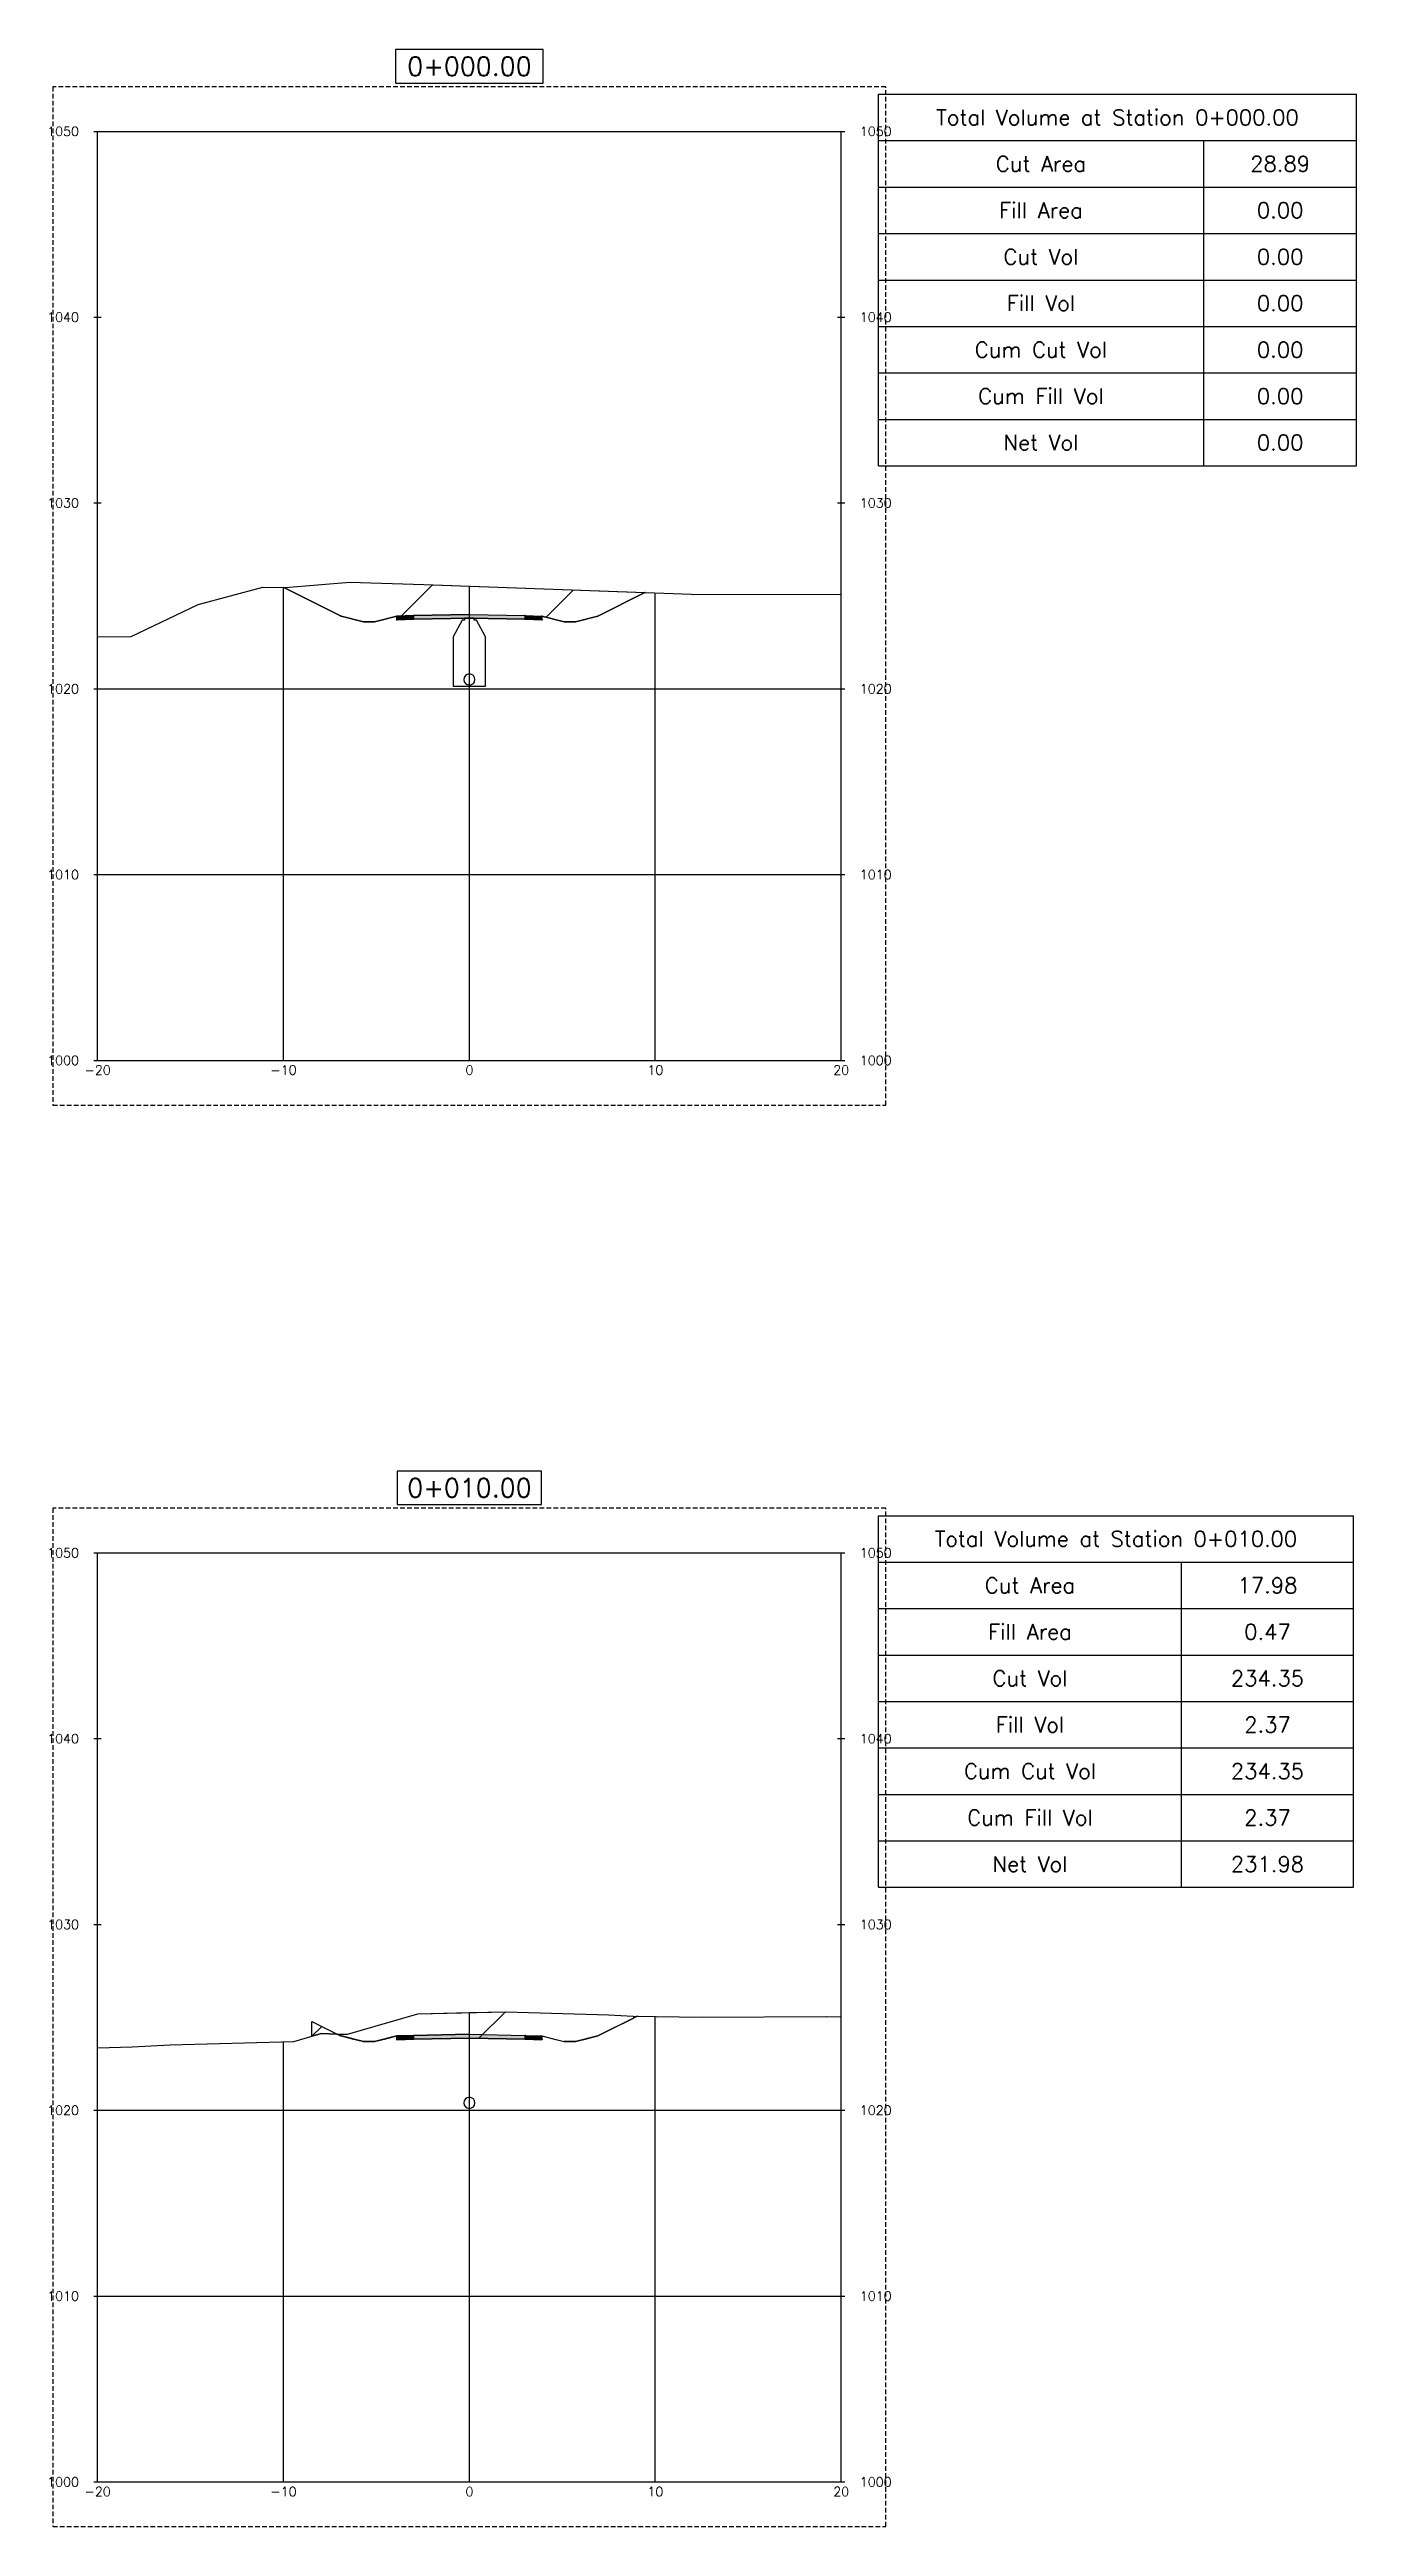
# Model space of a CAD drawing. Header units: metres. Extents: x 517023 to 519141, y 3924953 to 3927827.
# Drawn here: x 518225.4 to 518295.7, y 3925817.7 to 3925951 of the extents above; entities that cross this region are included whole.
import ezdxf

# ---------------------------------------------------------------- set-up
doc = ezdxf.new("R2010")
doc.units = ezdxf.units.M
doc.linetypes.add('DASHED2', pattern=[0.375, 0.25, -0.125])
for name, color, linetype in [('C-ANNO-TABL', 1, 'Continuous'), ('C-ANNO-TABL-TEXT', 150, 'Continuous'), ('C-ANNO-TABL-TITL', 150, 'Continuous'), ('C-ANNO-TABL-TTBL', 5, 'Continuous'), ('C-ROAD-CORR', 5, 'Continuous'), ('C-ROAD-CORR-PATT', 150, 'Continuous'), ('C-ROAD-LINK', 150, 'Continuous'), ('C-ROAD-MARK', 212, 'Continuous'), ('C-ROAD-PROF-TTLB', 5, 'Continuous'), ('C-ROAD-SECT', 7, 'Continuous'), ('C-ROAD-SECT-GRID', 7, 'Continuous'), ('C-ROAD-SECT-TEXT', 92, 'Continuous'), ('C-ROAD-SECT-TICK', 7, 'Continuous'), ('C-ROAD-SECT-TITL', 92, 'Continuous'), ('C-ROAD-SHAP', 32, 'Continuous'), ('C-ROAD-SHAP-PATT', 7, 'Continuous'), ('C-STRM-PIPE', 170, 'Continuous'), ('C-STRM-STRC', 170, 'Continuous')]:
    doc.layers.add(name, color=color, linetype=linetype)
doc.layers.add('C-ROAD-SECT-BUFR', color=6, linetype='DASHED2', plot=False)
doc.styles.get("Standard").update_dxf_attribs({"font": 'simplex.shx'})

msp = doc.modelspace()

# ---------------------------------------------------------------- texts
at = {"layer": 'C-ANNO-TABL-TEXT', "color": 150, "linetype": 'Continuous', "lineweight": -3, "char_height": 0.833, "attachment_point": 5}
for s, insert in [('28.89', (518291.58, 3925944.89)), ('0.00', (518291.58, 3925942.39)), ('0.00', (518291.58, 3925939.89)), ('0.00', (518291.58, 3925937.39)), ('0.00', (518291.58, 3925934.89)), ('0.00', (518291.58, 3925932.39)), ('0.00', (518291.58, 3925929.89)), ('17.98', (518290.9, 3925868.39)), ('0.47', (518290.9, 3925865.89)), ('234.35', (518290.9, 3925863.39)), ('2.37', (518290.9, 3925860.89)), ('234.35', (518290.9, 3925858.39)), ('2.37', (518290.9, 3925855.89)), ('231.98', (518290.9, 3925853.39))]:
    msp.add_mtext(s, dxfattribs=dict(at, insert=insert))
at = {"layer": 'C-ANNO-TABL-TITL', "color": 150, "linetype": 'Continuous', "lineweight": -3, "attachment_point": 5}
for s, insert, char_height in [('Total Volume at Station 0+000.00', (518282.83, 3925947.39), 0.8333), ('Cut Area', (518278.72, 3925944.89), 0.833), ('Fill Area', (518278.72, 3925942.39), 0.833), ('Cut Vol', (518278.72, 3925939.89), 0.833), ('Fill Vol', (518278.72, 3925937.39), 0.833), ('Cum Cut Vol', (518278.72, 3925934.89), 0.8333), ('Cum Fill Vol', (518278.72, 3925932.39), 0.8333), ('Net Vol', (518278.72, 3925929.89), 0.833), ('Total Volume at Station 0+010.00', (518282.75, 3925870.89), 0.8333), ('Cut Area', (518278.13, 3925868.39), 0.833), ('Fill Area', (518278.13, 3925865.89), 0.833), ('Cut Vol', (518278.13, 3925863.39), 0.833), ('Fill Vol', (518278.13, 3925860.89), 0.833), ('Cum Cut Vol', (518278.13, 3925858.39), 0.8333), ('Cum Fill Vol', (518278.13, 3925855.89), 0.8333), ('Net Vol', (518278.13, 3925853.39), 0.833)]:
    msp.add_mtext(s, dxfattribs=dict(at, insert=insert, char_height=char_height))
at = {"layer": 'C-ROAD-SECT-TEXT', "color": 92, "linetype": 'Continuous', "lineweight": -3, "char_height": 0.5}
for s, insert, attachment_point in [('1050', (518226.97, 3925946.64), 6), ('1050', (518268.97, 3925946.64), 4), ('1040', (518226.97, 3925936.64), 6), ('1040', (518268.97, 3925936.64), 4), ('1030', (518226.97, 3925926.64), 6), ('1030', (518268.97, 3925926.64), 4), ('1020', (518226.97, 3925916.64), 6), ('1020', (518268.97, 3925916.64), 4), ('1010', (518226.97, 3925906.64), 6), ('1010', (518268.97, 3925906.64), 4), ('1000', (518226.97, 3925896.64), 6), ('{\\C3;-20}', (518227.97, 3925896.37), 2), ('{\\C3;-10}', (518237.97, 3925896.37), 2), ('{\\C3;0}', (518247.97, 3925896.37), 2), ('{\\C3;10}', (518257.97, 3925896.37), 2), ('{\\C3;20}', (518267.97, 3925896.37), 2), ('1000', (518268.97, 3925896.64), 4), ('1050', (518226.97, 3925870.14), 6), ('1050', (518268.97, 3925870.14), 4), ('1040', (518226.97, 3925860.14), 6), ('1040', (518268.97, 3925860.14), 4), ('1030', (518226.97, 3925850.14), 6), ('1030', (518268.97, 3925850.14), 4), ('1020', (518226.97, 3925840.14), 6), ('1020', (518268.97, 3925840.14), 4), ('1010', (518226.97, 3925830.14), 6), ('1010', (518268.97, 3925830.14), 4), ('1000', (518226.97, 3925820.14), 6), ('{\\C3;-20}', (518227.97, 3925819.87), 2), ('{\\C3;-10}', (518237.97, 3925819.87), 2), ('{\\C3;0}', (518247.97, 3925819.87), 2), ('{\\C3;10}', (518257.97, 3925819.87), 2), ('{\\C3;20}', (518267.97, 3925819.87), 2), ('1000', (518268.97, 3925820.14), 4)]:
    msp.add_mtext(s, dxfattribs=dict(at, insert=insert, attachment_point=attachment_point))
at = {"layer": 'C-ROAD-SECT-TITL', "color": 92, "linetype": 'Continuous', "lineweight": -3, "char_height": 1, "attachment_point": 8}
for s, insert in [('0+000.00', (518247.97, 3925949.64)), ('0+010.00', (518247.97, 3925873.14))]:
    msp.add_mtext(s, dxfattribs=dict(at, insert=insert))

# ---------------------------------------------------------------- hatches: boundary and pattern name
at = {"layer": 'C-ROAD-CORR-PATT', "linetype": 'Continuous', "lineweight": -3}
h = msp.add_hatch(dxfattribs=at)
h.set_pattern_fill('ANSI31', color=1, scale=1.75, style=0)
h.set_pattern_definition([(45, (518237.985, 3925922.09), (-3.9289, 3.9289), [])])
h.paths.add_polyline_path([(518237.98, 3925922.09), (518238.06, 3925922.09), (518241.53, 3925922.38), (518245.51, 3925922.25), (518249.01, 3925922.12), (518257.41, 3925921.82), (518254.87, 3925920.55), (518253.67, 3925920.25), (518253.07, 3925920.25), (518251.87, 3925920.55), (518251.87, 3925920.35), (518250.97, 3925920.38), (518247.97, 3925920.44), (518244.97, 3925920.38), (518244.07, 3925920.35), (518244.07, 3925920.55), (518242.87, 3925920.25), (518242.27, 3925920.25), (518241.07, 3925920.55)])
h = msp.add_hatch(dxfattribs=at)
h.set_pattern_fill('ANSI31', color=1, scale=1.75, style=0)
h.set_pattern_definition([(45, (518240.8523, 3925844.2447), (-3.9289, 3.9289), [])])
h.paths.add_polyline_path([(518240.85, 3925844.24), (518241.41, 3925844.24), (518245.19, 3925845.33), (518249.93, 3925845.44), (518255.45, 3925845.28), (518256.78, 3925845.2), (518256.8, 3925845.2), (518256.8, 3925845.1), (518254.87, 3925844.14), (518253.67, 3925843.84), (518253.07, 3925843.84), (518252.47, 3925843.99), (518251.87, 3925844.14), (518251.87, 3925844.04), (518251.87, 3925843.94), (518250.97, 3925843.97), (518247.97, 3925844.03), (518244.97, 3925843.97), (518244.52, 3925843.95), (518244.07, 3925843.94), (518244.07, 3925844.14), (518242.87, 3925843.84), (518242.27, 3925843.84), (518241.07, 3925844.14)])
h = msp.add_hatch(dxfattribs=at)
h.set_pattern_fill('ANSI31', color=3, scale=1.75, style=0)
h.set_pattern_definition([(45, (518239.5017, 3925844.1237), (-3.929, 3.929), [])])
h.paths.add_polyline_path([(518239.5, 3925844.12), (518239.5, 3925844.92), (518240.85, 3925844.24), (518240.43, 3925844.25), (518240, 3925844.27)])
at = {"layer": 'C-ROAD-SHAP-PATT', "linetype": 'Continuous', "lineweight": -3}
for points in [[(518244.97, 3925920.58), (518244.07, 3925920.55), (518244.07, 3925920.35), (518244.97, 3925920.38)], [(518247.97, 3925920.64), (518244.97, 3925920.58), (518244.97, 3925920.38), (518247.97, 3925920.44)], [(518247.97, 3925920.64), (518250.97, 3925920.58), (518250.97, 3925920.38), (518247.97, 3925920.44)], [(518250.97, 3925920.58), (518251.87, 3925920.55), (518251.87, 3925920.35), (518250.97, 3925920.38)], [(518244.97, 3925844.17), (518244.07, 3925844.14), (518244.07, 3925843.94), (518244.97, 3925843.97)], [(518247.97, 3925844.23), (518244.97, 3925844.17), (518244.97, 3925843.97), (518247.97, 3925844.03)], [(518247.97, 3925844.23), (518250.97, 3925844.17), (518250.97, 3925843.97), (518247.97, 3925844.03)], [(518250.97, 3925844.17), (518251.87, 3925844.14), (518251.87, 3925843.94), (518250.97, 3925843.97)]]:
    msp.add_hatch(color=7, dxfattribs=at).paths.add_polyline_path(points)

# ---------------------------------------------------------------- linework, layer by layer
at = {"layer": 'C-ANNO-TABL', "color": 1, "linetype": 'Continuous', "lineweight": -3}
for p, q in [((518269.97, 3925946.14), (518295.69, 3925946.14)), ((518287.48, 3925928.64), (518287.48, 3925946.14)), ((518269.97, 3925943.64), (518295.69, 3925943.64)), ((518269.97, 3925941.14), (518295.69, 3925941.14)), ((518269.97, 3925938.64), (518295.69, 3925938.64)), ((518269.97, 3925936.14), (518295.69, 3925936.14)), ((518269.97, 3925933.64), (518295.69, 3925933.64)), ((518269.97, 3925931.14), (518295.69, 3925931.14)), ((518269.97, 3925869.64), (518295.53, 3925869.64)), ((518286.28, 3925852.14), (518286.28, 3925869.64)), ((518269.97, 3925867.14), (518295.53, 3925867.14)), ((518269.97, 3925864.64), (518295.53, 3925864.64)), ((518269.97, 3925862.14), (518295.53, 3925862.14)), ((518269.97, 3925859.64), (518295.53, 3925859.64)), ((518269.97, 3925857.14), (518295.53, 3925857.14)), ((518269.97, 3925854.64), (518295.53, 3925854.64))]:
    msp.add_line(p, q, dxfattribs=at)
at = {"layer": 'C-ANNO-TABL-TTBL', "color": 5, "linetype": 'Continuous', "lineweight": -3}
for p, q in [((518269.97, 3925948.64), (518295.69, 3925948.64)), ((518269.97, 3925928.64), (518269.97, 3925948.64)), ((518295.69, 3925928.64), (518295.69, 3925948.64)), ((518269.97, 3925928.64), (518295.69, 3925928.64)), ((518269.97, 3925872.14), (518295.53, 3925872.14)), ((518269.97, 3925852.14), (518269.97, 3925872.14)), ((518295.53, 3925852.14), (518295.53, 3925872.14)), ((518269.97, 3925852.14), (518295.53, 3925852.14))]:
    msp.add_line(p, q, dxfattribs=at)
at = {"layer": 'C-ROAD-CORR', "color": 1, "linetype": 'Continuous', "lineweight": -3}
for p, q in [((518238.06, 3925922.09), (518241.53, 3925922.38)), ((518241.53, 3925922.38), (518245.51, 3925922.25)), ((518237.98, 3925922.09), (518238.06, 3925922.09)), ((518241.07, 3925920.55), (518237.98, 3925922.09)), ((518245.51, 3925922.25), (518249.01, 3925922.12)), ((518249.01, 3925922.12), (518257.41, 3925921.82)), ((518257.41, 3925921.82), (518254.87, 3925920.55)), ((518242.27, 3925920.25), (518241.07, 3925920.55)), ((518242.87, 3925920.25), (518242.27, 3925920.25)), ((518244.07, 3925920.55), (518242.87, 3925920.25)), ((518244.07, 3925920.35), (518244.07, 3925920.55)), ((518244.97, 3925920.38), (518244.07, 3925920.35)), ((518247.97, 3925920.44), (518244.97, 3925920.38)), ((518250.97, 3925920.38), (518247.97, 3925920.44)), ((518251.87, 3925920.35), (518250.97, 3925920.38)), ((518253.07, 3925920.25), (518251.87, 3925920.55)), ((518251.87, 3925920.55), (518251.87, 3925920.35)), ((518253.67, 3925920.25), (518253.07, 3925920.25)), ((518254.87, 3925920.55), (518253.67, 3925920.25)), ((518241.41, 3925844.24), (518245.19, 3925845.33)), ((518245.19, 3925845.33), (518249.93, 3925845.44)), ((518249.93, 3925845.44), (518255.45, 3925845.28)), ((518256.8, 3925845.1), (518254.87, 3925844.14)), ((518255.45, 3925845.28), (518256.78, 3925845.2)), ((518256.78, 3925845.2), (518256.8, 3925845.2)), ((518256.8, 3925845.2), (518256.8, 3925845.1)), ((518240.85, 3925844.24), (518241.41, 3925844.24)), ((518241.07, 3925844.14), (518240.85, 3925844.24)), ((518242.27, 3925843.84), (518241.07, 3925844.14)), ((518242.87, 3925843.84), (518242.27, 3925843.84)), ((518244.07, 3925844.14), (518242.87, 3925843.84)), ((518244.07, 3925843.94), (518244.07, 3925844.14)), ((518244.07, 3925843.94), (518244.97, 3925843.97)), ((518247.97, 3925844.03), (518244.97, 3925843.97)), ((518250.97, 3925843.97), (518247.97, 3925844.03)), ((518251.87, 3925843.94), (518250.97, 3925843.97)), ((518251.87, 3925844.14), (518253.07, 3925843.84)), ((518251.87, 3925844.14), (518251.87, 3925844.04)), ((518251.87, 3925844.04), (518251.87, 3925843.94)), ((518253.67, 3925843.84), (518253.07, 3925843.84)), ((518254.87, 3925844.14), (518253.67, 3925843.84))]:
    msp.add_line(p, q, dxfattribs=at)
at = {"layer": 'C-ROAD-CORR', "color": 3, "linetype": 'Continuous', "lineweight": -3}
for p, q in [((518239.5, 3925844.12), (518239.5, 3925844.92)), ((518239.5, 3925844.92), (518240.85, 3925844.24)), ((518240, 3925844.27), (518239.5, 3925844.12)), ((518240.43, 3925844.25), (518240, 3925844.27)), ((518240.85, 3925844.24), (518240.43, 3925844.25))]:
    msp.add_line(p, q, dxfattribs=at)
at = {"layer": 'C-ROAD-LINK', "color": 150, "linetype": 'Continuous', "lineweight": -3}
for p, q in [((518237.98, 3925922.09), (518241.07, 3925920.55)), ((518254.87, 3925920.55), (518257.41, 3925921.82)), ((518241.07, 3925920.55), (518242.27, 3925920.25)), ((518242.27, 3925920.25), (518242.87, 3925920.25)), ((518242.87, 3925920.25), (518244.07, 3925920.55)), ((518244.07, 3925920.55), (518244.97, 3925920.58)), ((518244.07, 3925920.55), (518244.07, 3925920.35)), ((518244.07, 3925920.35), (518244.97, 3925920.38)), ((518244.97, 3925920.58), (518247.97, 3925920.64)), ((518244.97, 3925920.58), (518244.97, 3925920.38)), ((518244.97, 3925920.38), (518244.97, 3925920.58)), ((518244.97, 3925920.38), (518247.97, 3925920.44)), ((518247.97, 3925920.64), (518250.97, 3925920.58)), ((518247.97, 3925920.44), (518247.97, 3925920.64)), ((518247.97, 3925920.44), (518250.97, 3925920.38)), ((518250.97, 3925920.58), (518250.97, 3925920.38)), ((518250.97, 3925920.58), (518251.87, 3925920.55)), ((518250.97, 3925920.38), (518250.97, 3925920.58)), ((518250.97, 3925920.38), (518251.87, 3925920.35)), ((518251.87, 3925920.55), (518251.87, 3925920.35)), ((518251.87, 3925920.55), (518253.07, 3925920.25)), ((518253.07, 3925920.25), (518253.67, 3925920.25)), ((518253.67, 3925920.25), (518254.87, 3925920.55)), ((518254.87, 3925844.14), (518257, 3925845.2)), ((518240.85, 3925844.24), (518241.07, 3925844.14)), ((518241.07, 3925844.14), (518242.27, 3925843.84)), ((518242.27, 3925843.84), (518242.87, 3925843.84)), ((518242.87, 3925843.84), (518244.07, 3925844.14)), ((518244.07, 3925844.14), (518244.97, 3925844.17)), ((518244.07, 3925844.14), (518244.07, 3925843.94)), ((518244.07, 3925843.94), (518244.97, 3925843.97)), ((518244.97, 3925844.17), (518247.97, 3925844.23)), ((518244.97, 3925844.17), (518244.97, 3925843.97)), ((518244.97, 3925843.97), (518244.97, 3925844.17)), ((518244.97, 3925843.97), (518247.97, 3925844.03)), ((518247.97, 3925844.23), (518250.97, 3925844.17)), ((518247.97, 3925844.03), (518247.97, 3925844.23)), ((518247.97, 3925844.03), (518250.97, 3925843.97)), ((518250.97, 3925844.17), (518250.97, 3925843.97)), ((518250.97, 3925844.17), (518251.87, 3925844.14)), ((518250.97, 3925843.97), (518250.97, 3925844.17)), ((518250.97, 3925843.97), (518251.87, 3925843.94)), ((518251.87, 3925844.14), (518251.87, 3925843.94)), ((518251.87, 3925844.14), (518253.07, 3925843.84)), ((518253.07, 3925843.84), (518253.67, 3925843.84)), ((518253.67, 3925843.84), (518254.87, 3925844.14))]:
    msp.add_line(p, q, dxfattribs=at)
at = {"layer": 'C-ROAD-MARK', "color": 212, "linetype": 'Continuous', "lineweight": -3}
for centre in [(518237.98, 3925922.09), (518257.41, 3925921.82), (518241.07, 3925920.55), (518242.27, 3925920.25), (518242.87, 3925920.25), (518244.07, 3925920.55), (518244.07, 3925920.35), (518244.97, 3925920.58), (518244.97, 3925920.38), (518247.97, 3925920.64), (518247.97, 3925920.44), (518250.97, 3925920.58), (518250.97, 3925920.38), (518251.87, 3925920.55), (518251.87, 3925920.35), (518253.07, 3925920.25), (518253.67, 3925920.25), (518254.87, 3925920.55), (518257, 3925845.2), (518240.85, 3925844.24), (518241.07, 3925844.14), (518242.27, 3925843.84), (518242.87, 3925843.84), (518244.07, 3925844.14), (518244.07, 3925843.94), (518244.97, 3925844.17), (518244.97, 3925843.97), (518247.97, 3925844.23), (518247.97, 3925844.03), (518250.97, 3925844.17), (518250.97, 3925843.97), (518251.87, 3925844.14), (518251.87, 3925843.94), (518253.07, 3925843.84), (518253.67, 3925843.84), (518254.87, 3925844.14)]:
    msp.add_circle(centre, 0.015, dxfattribs=at)
at = {"layer": 'C-ROAD-PROF-TTLB', "color": 5, "linetype": 'Continuous', "lineweight": -3}
for p, q in [((518227.97, 3925896.64), (518227.97, 3925946.64)), ((518227.97, 3925946.64), (518267.97, 3925946.64)), ((518267.97, 3925896.64), (518267.97, 3925946.64)), ((518227.97, 3925896.64), (518267.97, 3925896.64)), ((518227.97, 3925820.14), (518227.97, 3925870.14)), ((518227.97, 3925870.14), (518267.97, 3925870.14)), ((518267.97, 3925820.14), (518267.97, 3925870.14)), ((518227.97, 3925820.14), (518267.97, 3925820.14))]:
    msp.add_line(p, q, dxfattribs=at)
at = {"layer": 'C-ROAD-SECT', "color": 7, "linetype": 'Continuous', "lineweight": -3}
for points in [[(518227.97, 3925919.43), (518229.78, 3925919.46), (518233.38, 3925921.18), (518236.85, 3925922.11), (518238.06, 3925922.09), (518241.53, 3925922.38), (518245.51, 3925922.25), (518247.97, 3925922.16), (518249.01, 3925922.12), (518259.92, 3925921.73), (518260.05, 3925921.72), (518267.97, 3925921.73)], [(518237.98, 3925922.09), (518241.07, 3925920.55), (518242.27, 3925920.25), (518242.87, 3925920.25), (518244.07, 3925920.55), (518244.07, 3925920.35), (518244.97, 3925920.38), (518247.97, 3925920.44), (518250.97, 3925920.38), (518251.87, 3925920.35), (518251.87, 3925920.55), (518253.07, 3925920.25), (518253.67, 3925920.25), (518254.87, 3925920.55), (518257.41, 3925921.82)], [(518227.97, 3925843.5), (518229.83, 3925843.55), (518231.88, 3925843.67), (518238.52, 3925843.84), (518240, 3925844.27), (518240.43, 3925844.25), (518241.41, 3925844.24), (518245.19, 3925845.33), (518247.97, 3925845.4), (518249.93, 3925845.44), (518255.45, 3925845.28), (518256.78, 3925845.2), (518260.49, 3925845.15), (518267.18, 3925845.18), (518267.19, 3925845.18), (518267.97, 3925845.17)], [(518239.5, 3925844.92), (518241.04, 3925844.15), (518241.07, 3925844.14), (518241.67, 3925843.99), (518242.27, 3925843.84), (518242.57, 3925843.84), (518242.87, 3925843.84), (518243.47, 3925843.99), (518244.07, 3925844.14), (518244.07, 3925844.04), (518244.07, 3925843.94), (518244.52, 3925843.95), (518244.97, 3925843.97), (518246.47, 3925844), (518247.97, 3925844.03), (518249.47, 3925844), (518250.97, 3925843.97), (518251.42, 3925843.95), (518251.87, 3925843.94), (518251.87, 3925844.04), (518251.87, 3925844.14), (518252.47, 3925843.99), (518253.07, 3925843.84), (518253.37, 3925843.84), (518253.67, 3925843.84), (518254.27, 3925843.99), (518254.87, 3925844.14), (518255.53, 3925844.47), (518256.8, 3925845.1)]]:
    msp.add_lwpolyline(points, dxfattribs=at)
at = {"layer": 'C-ROAD-SECT-BUFR', "color": 6, "linetype": 'DASHED2', "lineweight": -3}
for p, q in [((518270.37, 3925949.04), (518225.57, 3925949.04)), ((518225.57, 3925949.04), (518225.57, 3925894.24)), ((518270.37, 3925894.24), (518270.37, 3925949.04)), ((518225.57, 3925894.24), (518270.37, 3925894.24)), ((518270.37, 3925872.54), (518225.57, 3925872.54)), ((518225.57, 3925872.54), (518225.57, 3925817.74)), ((518270.37, 3925817.74), (518270.37, 3925872.54)), ((518225.57, 3925817.74), (518270.37, 3925817.74))]:
    msp.add_line(p, q, dxfattribs=at)
at = {"layer": 'C-ROAD-SECT-GRID', "color": 7, "linetype": 'Continuous', "lineweight": -3}
for p, q in [((518237.97, 3925896.64), (518237.97, 3925922.09)), ((518247.97, 3925896.64), (518247.97, 3925922.16)), ((518257.97, 3925896.64), (518257.97, 3925921.8)), ((518267.97, 3925896.64), (518267.97, 3925921.73)), ((518227.97, 3925896.64), (518227.97, 3925919.43)), ((518227.97, 3925916.64), (518267.97, 3925916.64)), ((518227.97, 3925906.64), (518267.97, 3925906.64)), ((518227.97, 3925896.64), (518267.97, 3925896.64)), ((518247.97, 3925820.14), (518247.97, 3925845.4)), ((518257.97, 3925820.14), (518257.97, 3925845.18)), ((518267.97, 3925820.14), (518267.97, 3925845.17)), ((518237.97, 3925820.14), (518237.97, 3925843.83)), ((518227.97, 3925820.14), (518227.97, 3925843.5)), ((518227.97, 3925840.14), (518267.97, 3925840.14)), ((518227.97, 3925830.14), (518267.97, 3925830.14)), ((518227.97, 3925820.14), (518267.97, 3925820.14))]:
    msp.add_line(p, q, dxfattribs=at)
at = {"layer": 'C-ROAD-SECT-TICK', "color": 7, "linetype": 'Continuous', "lineweight": -3}
for p, q in [((518227.77, 3925946.64), (518228.17, 3925946.64)), ((518267.77, 3925946.64), (518268.17, 3925946.64)), ((518227.77, 3925936.64), (518228.17, 3925936.64)), ((518267.77, 3925936.64), (518268.17, 3925936.64)), ((518227.77, 3925926.64), (518228.17, 3925926.64)), ((518267.77, 3925926.64), (518268.17, 3925926.64)), ((518227.77, 3925916.64), (518228.17, 3925916.64)), ((518267.77, 3925916.64), (518268.17, 3925916.64)), ((518227.77, 3925906.64), (518228.17, 3925906.64)), ((518267.77, 3925906.64), (518268.17, 3925906.64)), ((518227.77, 3925896.64), (518228.17, 3925896.64)), ((518267.77, 3925896.64), (518268.17, 3925896.64)), ((518227.77, 3925870.14), (518228.17, 3925870.14)), ((518267.77, 3925870.14), (518268.17, 3925870.14)), ((518227.77, 3925860.14), (518228.17, 3925860.14)), ((518267.77, 3925860.14), (518268.17, 3925860.14)), ((518227.77, 3925850.14), (518228.17, 3925850.14)), ((518267.77, 3925850.14), (518268.17, 3925850.14)), ((518227.77, 3925840.14), (518228.17, 3925840.14)), ((518267.77, 3925840.14), (518268.17, 3925840.14)), ((518227.77, 3925830.14), (518228.17, 3925830.14)), ((518267.77, 3925830.14), (518268.17, 3925830.14)), ((518227.77, 3925820.14), (518228.17, 3925820.14)), ((518267.77, 3925820.14), (518268.17, 3925820.14))]:
    msp.add_line(p, q, dxfattribs=at)
at = {"layer": 'C-ROAD-SECT-TITL', "color": 92, "linetype": 'Continuous', "lineweight": -3}
for points in [[(518244, 3925949.24), (518251.94, 3925949.24), (518251.94, 3925951.04), (518244, 3925951.04)], [(518244.09, 3925872.74), (518251.85, 3925872.74), (518251.85, 3925874.54), (518244.09, 3925874.54)]]:
    msp.add_3dface(points, dxfattribs=at)
at = {"layer": 'C-ROAD-SHAP', "color": 32, "linetype": 'Continuous', "lineweight": -3}
for p, q in [((518244.97, 3925920.58), (518244.07, 3925920.55)), ((518244.07, 3925920.55), (518244.07, 3925920.35)), ((518244.07, 3925920.35), (518244.97, 3925920.38)), ((518247.97, 3925920.64), (518244.97, 3925920.58)), ((518244.97, 3925920.58), (518244.97, 3925920.38)), ((518244.97, 3925920.38), (518244.97, 3925920.58)), ((518244.97, 3925920.38), (518247.97, 3925920.44)), ((518247.97, 3925920.64), (518250.97, 3925920.58)), ((518247.97, 3925920.44), (518247.97, 3925920.64)), ((518250.97, 3925920.38), (518247.97, 3925920.44)), ((518250.97, 3925920.58), (518250.97, 3925920.38)), ((518250.97, 3925920.58), (518251.87, 3925920.55)), ((518250.97, 3925920.38), (518250.97, 3925920.58)), ((518251.87, 3925920.35), (518250.97, 3925920.38)), ((518251.87, 3925920.55), (518251.87, 3925920.35)), ((518244.97, 3925844.17), (518244.07, 3925844.14)), ((518244.07, 3925844.14), (518244.07, 3925843.94)), ((518244.07, 3925843.94), (518244.97, 3925843.97)), ((518247.97, 3925844.23), (518244.97, 3925844.17)), ((518244.97, 3925844.17), (518244.97, 3925843.97)), ((518244.97, 3925843.97), (518244.97, 3925844.17)), ((518244.97, 3925843.97), (518247.97, 3925844.03)), ((518247.97, 3925844.23), (518250.97, 3925844.17)), ((518247.97, 3925844.03), (518247.97, 3925844.23)), ((518250.97, 3925843.97), (518247.97, 3925844.03)), ((518250.97, 3925844.17), (518250.97, 3925843.97)), ((518250.97, 3925844.17), (518251.87, 3925844.14)), ((518250.97, 3925843.97), (518250.97, 3925844.17)), ((518251.87, 3925843.94), (518250.97, 3925843.97)), ((518251.87, 3925844.14), (518251.87, 3925843.94))]:
    msp.add_line(p, q, dxfattribs=at)
at = {"layer": 'C-STRM-PIPE', "color": 170, "linetype": 'Continuous', "lineweight": -3}
for centre, start, end in [((518247.97, 3925917.14), 0, 180), ((518247.97, 3925917.14), 180, 0), ((518247.97, 3925840.54), 0, 180), ((518247.97, 3925840.54), 180, 0)]:
    msp.add_arc(centre, 0.3, start, end, dxfattribs=at)
at = {"layer": 'C-STRM-STRC', "color": 170, "linetype": 'Continuous', "lineweight": -3}
for p, q in [((518247.58, 3925920.34), (518247.09, 3925919.44)), ((518247.7, 3925920.34), (518247.58, 3925920.34)), ((518248.23, 3925920.44), (518247.7, 3925920.44)), ((518247.7, 3925920.44), (518247.7, 3925920.34)), ((518248.23, 3925920.34), (518248.23, 3925920.44)), ((518248.36, 3925920.34), (518248.23, 3925920.34)), ((518248.84, 3925919.44), (518248.36, 3925920.34)), ((518247.09, 3925919.44), (518247.09, 3925916.79)), ((518248.84, 3925916.79), (518248.84, 3925919.44)), ((518247.09, 3925916.79), (518248.84, 3925916.79))]:
    msp.add_line(p, q, dxfattribs=at)

msp.set_redraw_order([(e.dxf.handle, doc.entitydb.next_handle()) for e in msp.query("TEXT MTEXT ATTDEF DIMENSION ARC_DIMENSION")])  # texts and dimensions are drawn at this point

doc.saveas('drawing.dxf')
